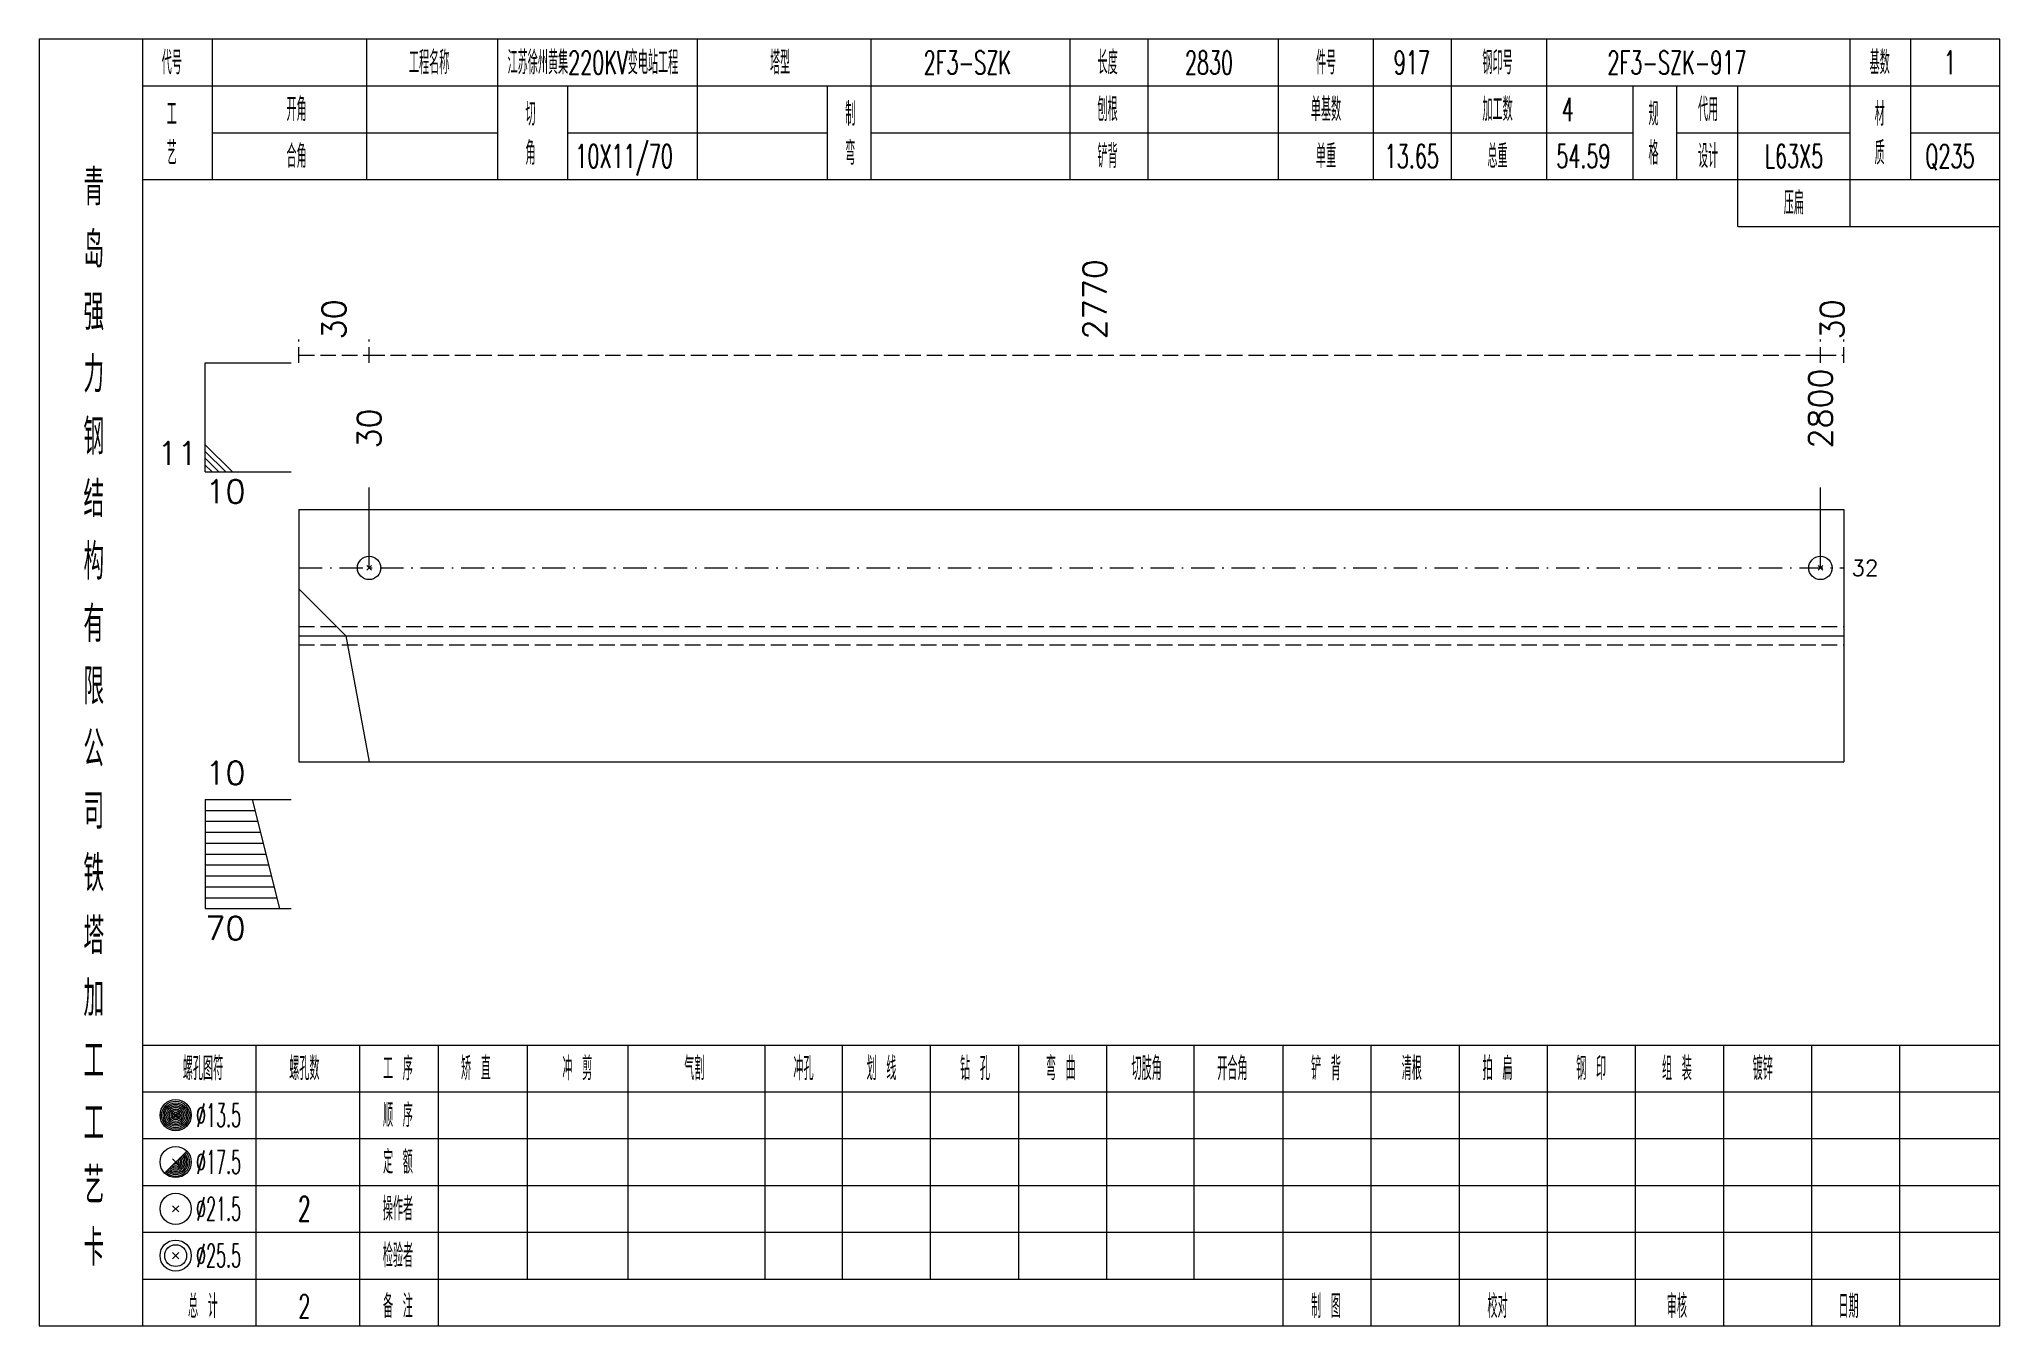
# Model space of a CAD drawing. Extents: x 0 to 4623, y -1159 to 4890.
# Drawn here: x 3425.4 to 3676.8, y 900 to 1065 of the extents above; entities that cross this region are included whole.
import ezdxf
from ezdxf.enums import TextEntityAlignment as Align

# ---------------------------------------------------------------- set-up
doc = ezdxf.new("R2010")
doc.units = 0
doc.header["$MEASUREMENT"] = 0
doc.linetypes.add('一点画线', pattern=[5.2, 3, -1, 0.2, -1])
doc.linetypes.add('虚线', pattern=[2.75, 2, -0.75])
doc.layers.get('0').update_dxf_attribs({"linetype": 'CONTINUOUS', "lineweight": 25})
for name, color, linetype, lineweight in [('1', 7, 'CONTINUOUS', 25), ('4', 7, 'CONTINUOUS', 25), ('5', 7, 'CONTINUOUS', 25)]:
    doc.layers.add(name, color=color, linetype=linetype, lineweight=lineweight)
doc.styles.get("Standard").update_dxf_attribs({"font": 'simplex.shx', "width": 0.7, "height": 3, "bigfont": 'gbhzfs.shx'})

msp = doc.modelspace()

# ---------------------------------------------------------------- texts
at = {"color": 8, "linetype": 'Continuous', "lineweight": 9}
for s, p in [('2770', (3560.75, 1026.5)), ('30', (3463.2, 1026.5)), ('30', (3655.3, 1026.5))]:
    msp.add_text(s, height=3, rotation=90, dxfattribs=at).set_placement(p, align=Align.MIDDLE_LEFT)
at = {"color": 7, "linetype": 'Continuous', "lineweight": 13}
for s, p in [('2800', (3653.8, 1012.5)), ('30', (3467.7, 1012.5))]:
    msp.add_text(s, height=3, rotation=90, dxfattribs=at).set_placement(p, align=Align.MIDDLE_LEFT)
msp.add_text('11', height=3, dxfattribs=at).set_placement((3445.7, 1009.5), align=Align.BOTTOM_RIGHT)
for s, p in [('10', (3446.7, 1008.5)), ('70', (3446.7, 952.5))]:
    msp.add_text(s, height=3, dxfattribs=at).set_placement(p, align=Align.TOP_LEFT)
msp.add_text('32', height=2, dxfattribs=at).set_placement((3657.8, 997.19), align=Align.MIDDLE_LEFT)
msp.add_text('10', height=3, dxfattribs=at).set_placement((3446.7, 968.5), align=Align.BOTTOM_LEFT)
at = {"layer": '4', "color": 1, "linetype": 'Continuous', "lineweight": 13}
for s, height, width, p in [('代号', 3, 0.6, (3442.4, 1062)), ('工程名称', 3, 0.6, (3475.4, 1062)), ('江苏徐州黄集220KV变电站工程', 3, 0.6, (3496.4, 1062)), ('塔型', 3, 0.6, (3520.4, 1062)), ('2F3-SZK', 3, 0.6, (3544.4, 1062)), ('长度', 3, 0.6, (3562.4, 1062)), ('2830', 3, 0.6, (3575.4, 1062)), ('件号', 3, 0.6, (3590.4, 1062)), ('917', 3, 0.6, (3601.4, 1062)), ('钢印号', 3, 0.6, (3612.4, 1062)), ('2F3-SZK-917', 3, 0.6, (3635.4, 1062)), ('基数', 3, 0.6, (3661.4, 1062)), ('1', 3, 0.6, (3670.4, 1062)), ('工', 3, 0.6, (3442.4, 1055.4)), ('开角', 3, 0.6, (3458.4, 1056)), ('切', 3, 0.6, (3488.4, 1055.4)), ('制', 3, 0.6, (3529.4, 1055.4)), ('刨根', 3, 0.6, (3562.4, 1056)), ('单基数', 3, 0.6, (3590.4, 1056)), ('加工数', 3, 0.6, (3612.4, 1056)), ('4', 3, 0.6, (3621.4, 1056)), ('规', 3, 0.6, (3632.4, 1055.4)), ('代用', 3, 0.6, (3639.4, 1056)), ('材', 3, 0.6, (3661.4, 1055.4)), ('艺', 3, 0.6, (3442.4, 1050.4)), ('合角', 3, 0.6, (3458.4, 1050)), ('角', 3, 0.6, (3488.4, 1050.4)), ('10X11/70', 3, 0.6, (3500.4, 1050)), ('弯', 3, 0.6, (3529.4, 1050.4)), ('铲背', 3, 0.6, (3562.4, 1050)), ('单重', 3, 0.6, (3590.4, 1050)), ('13.65', 3, 0.6, (3601.4, 1050)), ('总重', 3, 0.6, (3612.4, 1050)), ('54.59', 3, 0.6, (3623.4, 1050)), ('格', 3, 0.6, (3632.4, 1050.4)), ('设计', 3, 0.6, (3639.4, 1050)), ('L63X5', 3, 0.6, (3650.4, 1050)), ('质', 3, 0.6, (3661.4, 1050.4)), ('Q235', 3, 0.6, (3670.4, 1050)), ('青', 4.6, 0.8, (3432.4, 1046)), ('压扁', 3, 0.6, (3650.4, 1044)), ('岛', 4.6, 0.8, (3432.4, 1038)), ('强', 4.6, 0.8, (3432.4, 1030)), ('力', 4.6, 0.8, (3432.4, 1022)), ('钢', 4.6, 0.8, (3432.4, 1014)), ('结', 4.6, 0.8, (3432.4, 1006)), ('构', 4.6, 0.8, (3432.4, 998)), ('有', 4.6, 0.8, (3432.4, 990)), ('限', 4.6, 0.8, (3432.4, 982)), ('公', 4.6, 0.8, (3432.4, 974)), ('司', 4.6, 0.8, (3432.4, 966)), ('铁', 4.6, 0.8, (3432.4, 958)), ('塔', 4.6, 0.8, (3432.4, 950)), ('加', 4.6, 0.8, (3432.4, 942)), ('工', 4.6, 0.8, (3432.4, 934)), ('螺孔图符', 3, 0.6, (3446.4, 933)), ('螺孔数', 3, 0.6, (3459.4, 933)), ('工 序', 3, 0.6, (3471.4, 933)), ('矫 直', 3, 0.6, (3481.4, 933)), ('冲 剪', 3, 0.6, (3494.4, 933)), ('气割', 3, 0.6, (3509.4, 933)), ('冲孔', 3, 0.6, (3523.4, 933)), ('划 线', 3, 0.6, (3533.4, 933)), ('钻 孔', 3, 0.6, (3545.4, 933)), ('弯 曲', 3, 0.6, (3556.4, 933)), ('切肢角', 3, 0.6, (3567.4, 933)), ('开合角', 3, 0.6, (3578.4, 933)), ('铲 背', 3, 0.6, (3590.4, 933)), ('清根', 3, 0.6, (3601.4, 933)), ('拍 扁', 3, 0.6, (3612.4, 933)), ('钢 印', 3, 0.6, (3624.4, 933)), ('组 装', 3, 0.6, (3635.4, 933)), ('镀锌', 3, 0.6, (3646.4, 933)), ('工', 4.6, 0.8, (3432.4, 926)), ('%%C13.5', 3, 0.5, (3448.4, 927)), ('顺 序', 3, 0.6, (3471.4, 927)), ('定 额', 3, 0.6, (3471.4, 921)), ('艺', 4.6, 0.8, (3432.4, 918)), ('%%C17.5', 3, 0.5, (3448.4, 921)), ('%%C21.5', 3, 0.5, (3448.4, 915)), ('2', 3.2, 0.6, (3459.4, 915)), ('操作者', 3, 0.6, (3471.4, 915)), ('卡', 4.6, 0.8, (3432.4, 910)), ('%%C25.5', 3, 0.5, (3448.4, 909)), ('检验者', 3, 0.6, (3471.4, 909)), ('总 计', 3, 0.6, (3446.4, 902.5)), ('2', 3, 0.6, (3459.4, 902.5)), ('备 注', 3, 0.6, (3471.4, 902.5)), ('制 图', 3, 0.6, (3590.4, 902.5)), ('校对', 3, 0.6, (3612.4, 902.5)), ('审核', 3, 0.6, (3635.4, 902.5)), ('日期', 3, 0.6, (3657.4, 902.5))]:
    msp.add_text(s, height=height, dxfattribs=dict(at, width=width)).set_placement(p, align=Align.MIDDLE_CENTER)

# ---------------------------------------------------------------- blocks, each defined once
blk = doc.blocks.new('孔21.5')
at = {"layer": '5', "color": 7, "linetype": 'Continuous', "lineweight": 13}
for p, q in [((-0.2, -0.2), (0.2, 0.2)), ((-0.2, 0.2), (0.2, -0.2))]:
    blk.add_line(p, q, dxfattribs=at)
blk.add_circle((0, 0), 1, dxfattribs=at)

# ---------------------------------------------------------------- linework, layer by layer
at = {"color": 8, "linetype": '虚线', "lineweight": 9}
for p, q in [((3458.7, 1023.5), (3458.7, 1026.5)), ((3467.7, 1023.5), (3467.7, 1026.5)), ((3467.7, 1023.5), (3467.7, 1026.5)), ((3653.8, 1023.5), (3653.8, 1026.5)), ((3653.8, 1023.5), (3653.8, 1026.5)), ((3656.8, 1023.5), (3656.8, 1026.5)), ((3458.7, 1024.5), (3467.7, 1024.5)), ((3467.7, 1024.5), (3653.8, 1024.5)), ((3653.8, 1024.5), (3656.8, 1024.5))]:
    msp.add_line(p, q, dxfattribs=at)
at = {"color": 7, "linetype": 'Continuous', "lineweight": 13}
for p, q in [((3446.7, 1023.5), (3457.7, 1023.5)), ((3446.7, 1009.5), (3446.7, 1023.5)), ((3450.2, 1009.5), (3446.7, 1013)), ((3449.325, 1009.5), (3446.7, 1012.125)), ((3448.45, 1009.5), (3446.7, 1011.25)), ((3447.575, 1009.5), (3446.7, 1010.375)), ((3446.7, 1009.5), (3457.7, 1009.5)), ((3467.7, 997.19), (3467.7, 1007.5)), ((3653.8, 997.19), (3653.8, 1007.5)), ((3458.7, 994.5), (3464.7, 988.5)), ((3464.7, 988.5), (3467.7, 972.31)), ((3446.7, 967.5), (3457.7, 967.5)), ((3446.7, 967.5), (3446.7, 953.5)), ((3446.7, 966.1), (3453.05, 966.1)), ((3452.7, 967.5), (3456.2, 953.5)), ((3446.7, 964.7), (3453.4, 964.7)), ((3446.7, 963.3), (3453.75, 963.3)), ((3446.7, 961.9), (3454.1, 961.9)), ((3446.7, 960.5), (3454.45, 960.5)), ((3446.7, 959.1), (3454.8, 959.1)), ((3446.7, 957.7), (3455.15, 957.7)), ((3446.7, 956.3), (3455.5, 956.3)), ((3446.7, 954.9), (3455.85, 954.9)), ((3446.7, 953.5), (3457.7, 953.5))]:
    msp.add_line(p, q, dxfattribs=at)
at = {"color": 7, "linetype": 'Continuous', "lineweight": 18}
for p, q in [((3458.7, 1004.69), (3458.7, 972.31)), ((3458.7, 1004.69), (3656.8, 1004.69)), ((3656.8, 1004.69), (3656.8, 972.31)), ((3458.7, 988.5), (3656.8, 988.5))]:
    msp.add_line(p, q, dxfattribs=at)
at = {"color": 3, "linetype": '一点画线', "lineweight": 13}
msp.add_line((3458.7, 997.19), (3656.8, 997.19), dxfattribs=at)
at = {"color": 1, "linetype": '虚线', "lineweight": 18}
for p, q in [((3458.7, 989.69), (3656.8, 989.69)), ((3458.7, 987.31), (3656.8, 987.31))]:
    msp.add_line(p, q, dxfattribs=at)
at = {"layer": '1', "color": 7, "linetype": 'Continuous', "lineweight": 18}
msp.add_line((3458.7, 972.31), (3656.8, 972.31), dxfattribs=at)
at = {"layer": '4', "color": 1, "linetype": 'Continuous', "lineweight": 18}
for p, q in [((3438.7, 900), (3438.7, 1065)), ((3447.6, 1047), (3447.6, 1065)), ((3467.4, 1047), (3467.4, 1065)), ((3484.2, 1047), (3484.2, 1065)), ((3509.8, 1047), (3509.8, 1065)), ((3532.1, 1047), (3532.1, 1065)), ((3557.6, 1047), (3557.6, 1065)), ((3567.6, 1047), (3567.6, 1065)), ((3584.3, 1047), (3584.3, 1065)), ((3596.5, 1047), (3596.5, 1065)), ((3606.5, 1047), (3606.5, 1065)), ((3618.7, 1047), (3618.7, 1065)), ((3657.6, 1041), (3657.6, 1065)), ((3665.4, 1047), (3665.4, 1065)), ((3438.7, 1059), (3676.8, 1059)), ((3493.2, 1047), (3493.2, 1059)), ((3526.5, 1047), (3526.5, 1059)), ((3629.8, 1047), (3629.8, 1059)), ((3635.4, 1047), (3635.4, 1059)), ((3643.2, 1041), (3643.2, 1059)), ((3447.6, 1053), (3484.2, 1053)), ((3493.2, 1053), (3526.5, 1053)), ((3532.1, 1053), (3629.8, 1053)), ((3635.4, 1053), (3657.6, 1053)), ((3665.4, 1053), (3676.8, 1053)), ((3438.7, 1047), (3676.8, 1047)), ((3643.2, 1041), (3676.8, 1041)), ((3438.7, 936), (3676.8, 936)), ((3453.2, 900), (3453.2, 936)), ((3466.5, 900), (3466.5, 936)), ((3476.6, 900), (3476.6, 936)), ((3488, 906), (3488, 936)), ((3500.9, 906), (3500.9, 936)), ((3518.5, 906), (3518.5, 936)), ((3528.4, 906), (3528.4, 936)), ((3539.7, 906), (3539.7, 936)), ((3551, 906), (3551, 936)), ((3562.3, 906), (3562.3, 936)), ((3573.5, 906), (3573.5, 936)), ((3584.9, 906), (3584.9, 936)), ((3596.2, 906), (3596.2, 936)), ((3607.5, 906), (3607.5, 936)), ((3618.8, 906), (3618.8, 936)), ((3630.1, 906), (3630.1, 936)), ((3641.4, 906), (3641.4, 936)), ((3652.7, 906), (3652.7, 936)), ((3664, 906), (3664, 936)), ((3438.7, 930), (3676.8, 930)), ((3438.7, 924), (3676.8, 924)), ((3438.7, 918), (3676.8, 918)), ((3438.7, 912), (3676.8, 912)), ((3438.7, 906), (3676.8, 906)), ((3584.9, 900), (3584.9, 906)), ((3596.2, 900), (3596.2, 906)), ((3607.5, 900), (3607.5, 906)), ((3618.8, 900), (3618.8, 906)), ((3630.1, 900), (3630.1, 906)), ((3641.4, 900), (3641.4, 906)), ((3652.7, 900), (3652.7, 906)), ((3664, 900), (3664, 906))]:
    msp.add_line(p, q, dxfattribs=at)
at = {"layer": '4', "color": 7, "linetype": 'Continuous', "lineweight": 13}
for p, q in [((3442.7, 926.8), (3443.1, 927.2)), ((3443.1, 926.8), (3442.7, 927.2)), ((3441.486, 919.586), (3444.314, 922.414)), ((3442.5, 921.4), (3443.3, 920.6)), ((3442.5, 914.6), (3443.3, 915.4)), ((3442.5, 915.4), (3443.3, 914.6)), ((3442.5, 908.6), (3443.3, 909.4)), ((3442.5, 909.4), (3443.3, 908.6))]:
    msp.add_line(p, q, dxfattribs=at)
at = {"layer": '4', "color": 1, "linetype": 'Continuous', "lineweight": 18}
msp.add_lwpolyline([(3425.4, 1065), (3425.4, 900), (3676.8, 900), (3676.8, 1065)], close=True, dxfattribs=at)
at = {"layer": '4', "color": 7, "linetype": 'Continuous', "lineweight": 13}
for centre, radius in [((3442.9, 927), 2), ((3442.9, 927), 1.8), ((3442.9, 927), 1.6), ((3442.9, 927), 1.4), ((3442.9, 927), 1.2), ((3442.9, 927), 1), ((3442.9, 927), 0.8), ((3442.9, 927), 0.6), ((3442.9, 927), 0.4), ((3442.9, 927), 0.2), ((3442.9, 921), 2), ((3442.9, 915), 2), ((3442.9, 909), 2), ((3442.9, 909), 1.4)]:
    msp.add_circle(centre, radius, dxfattribs=at)
for radius in [1.8, 1.6, 1.4, 1.2, 1, 0.8, 0.6, 0.4, 0.2]:
    msp.add_arc((3442.9, 921), radius, 225, 45, dxfattribs=at)

# ---------------------------------------------------------------- block references
at = {"color": 7, "linetype": 'Continuous', "lineweight": 13, "xscale": 1.5, "yscale": 1.5, "zscale": 1.5}
for p in [(3467.7, 997.19), (3653.8, 997.19)]:
    msp.add_blockref('孔21.5', p, dxfattribs=at)

msp.set_redraw_order([(e.dxf.handle, doc.entitydb.next_handle()) for e in msp.query("TEXT MTEXT ATTDEF DIMENSION ARC_DIMENSION")])  # texts and dimensions are drawn at this point

doc.saveas('drawing.dxf')
